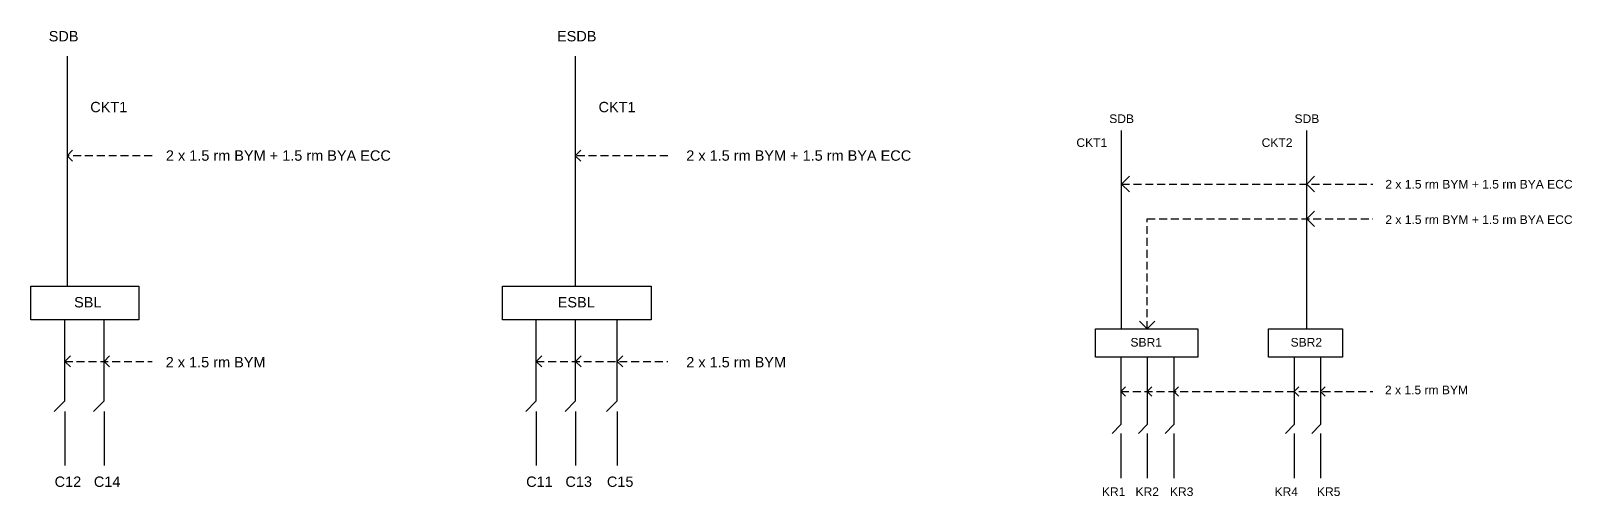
# Model space of a CAD drawing. Header units: inches. Extents: x 8266 to 37255, y 6882 to 9833.
# Drawn here: x 27511 to 37255, y 6895 to 9833 of the extents above; entities that cross this region are included whole.
import ezdxf

# ---------------------------------------------------------------- set-up
doc = ezdxf.new("R2010")
doc.units = ezdxf.units.IN
doc.header["$LTSCALE"] = 200
doc.header["$MEASUREMENT"] = 0
doc.linetypes.add('HIDDEN', pattern=[0.375, 0.25, -0.125])
doc.styles.get("Standard").update_dxf_attribs({"font": 'arial.ttf'})

msp = doc.modelspace()

# ---------------------------------------------------------------- texts
for s, height, p in [('SDB', 65.56, (27623.9, 9767)), ('ESDB', 65.56, (30837.3, 9767)), ('CKT1', 65.56, (27886.6, 9319.5)), ('CKT1', 65.56, (31100, 9319.5)), ('SDB', 54.58, (34328.7, 9251.2)), ('SDB', 54.58, (35499.9, 9251.2)), ('2 x 1.5 rm BYM + 1.5 rm BYA ECC', 65.556, (28364.7, 9013.1)), ('2 x 1.5 rm BYM + 1.5 rm BYA ECC', 65.556, (31654.5, 9013.1)), ('CKT1', 54.58, (34121, 9100.2)), ('CKT2', 54.58, (35292.2, 9100.2)), ('2 x 1.5 rm BYM + 1.5 rm BYA ECC', 54.581, (36074.2, 8837.4)), ('2 x 1.5 rm BYM + 1.5 rm BYA ECC', 54.581, (36074.2, 8613.8)), ('SBL', 65.56, (27784.3, 8086.7)), ('ESBL', 65.56, (30841.9, 8086.7)), ('SBR1', 54.58, (34462.8, 7839.1)), ('SBR2', 54.58, (35475.2, 7839.1)), ('2 x 1.5 rm BYM', 65.556, (28363.7, 7707.8)), ('2 x 1.5 rm BYM', 65.556, (31654.5, 7707.8)), ('2 x 1.5 rm BYM', 54.581, (36071.8, 7538.1)), ('C12', 65.56, (27661.3, 6953)), ('C14', 65.56, (27909.3, 6953)), ('C11', 65.56, (30642.5, 6953)), ('C13', 65.56, (30890.5, 6953)), ('C15', 65.56, (31152.8, 6953)), ('KR1', 54.58, (34282.5, 6895.3)), ('KR2', 54.58, (34494.8, 6895.3)), ('KR3', 54.58, (34712.6, 6895.3)), ('KR4', 54.58, (35373.8, 6895.3)), ('KR5', 54.58, (35642.1, 6895.3))]:
    msp.add_text(s, height=height).set_placement(p)

# ---------------------------------------------------------------- linework, layer by layer
for p, q in [((27739.9, 9673.6), (27739.9, 8220.5)), ((30953.2, 9673.6), (30953.2, 8220.5)), ((34407, 7950.5), (34407, 9204.6)), ((35578.2, 7950.5), (35578.2, 9204.6)), ((27739.9, 9044.6), (27775, 9079.8)), ((30953.2, 9044.6), (30988.4, 9079.8)), ((27775, 9009.5), (27739.9, 9044.6)), ((30988.4, 9009.5), (30953.2, 9044.6)), ((34407, 8865.9), (34456.2, 8915)), ((35578.2, 8865.9), (35627.4, 8915)), ((34456.2, 8816.7), (34407, 8865.9)), ((35627.4, 8816.7), (35578.2, 8865.9)), ((35578.2, 8646.1), (35627.4, 8695.3)), ((35627.4, 8596.9), (35578.2, 8646.1)), ((27725.4, 7496), (27725.4, 8007.6)), ((27974, 7496), (27974, 8007.6)), ((30706.5, 7496), (30706.5, 8007.6)), ((30955.2, 7496), (30955.2, 8007.6)), ((31217.5, 7496), (31217.5, 8007.6)), ((34569, 7950.5), (34520.2, 7999.4)), ((34617.8, 7999.4), (34569, 7950.5)), ((27725.4, 7745.8), (27760.6, 7781)), ((27760.6, 7710.7), (27725.4, 7745.8)), ((27974, 7745.8), (28009.2, 7781)), ((28009.2, 7710.7), (27974, 7745.8)), ((30706.5, 7745.8), (30741.7, 7781)), ((30741.7, 7710.7), (30706.5, 7745.8)), ((30955.2, 7745.8), (30990.3, 7781)), ((30990.3, 7710.7), (30955.2, 7745.8)), ((31217.5, 7745.8), (31252.7, 7781)), ((31252.7, 7710.7), (31217.5, 7745.8)), ((34402.6, 7773.3), (34402.6, 7347.4)), ((34569, 7773.3), (34569, 7347.4)), ((34737.6, 7773.3), (34737.6, 7347.4)), ((35498, 7773.3), (35498, 7347.4)), ((35664.4, 7773.3), (35664.4, 7347.4)), ((34402.6, 7555.3), (34431.8, 7584.6)), ((34431.8, 7526.1), (34402.6, 7555.3)), ((34569, 7555.3), (34598.3, 7584.6)), ((34598.3, 7526.1), (34569, 7555.3)), ((34737.6, 7555.3), (34766.9, 7584.6)), ((34766.9, 7526.1), (34737.6, 7555.3)), ((35498, 7555.3), (35527.2, 7584.6)), ((35527.2, 7526.1), (35498, 7555.3)), ((35664.4, 7555.3), (35693.7, 7584.6)), ((35693.7, 7526.1), (35664.4, 7555.3)), ((27725.4, 7496), (27659.1, 7428.2)), ((27725.4, 7428.2), (27725.4, 7089.1)), ((27974, 7496), (27907.8, 7428.2)), ((27974, 7428.2), (27974, 7089.1)), ((30706.5, 7496), (30640.3, 7428.2)), ((30706.5, 7428.2), (30706.5, 7089.1)), ((30955.2, 7496), (30888.9, 7428.2)), ((30955.2, 7428.2), (30955.2, 7089.1)), ((31217.5, 7496), (31151.2, 7428.2)), ((31217.5, 7428.2), (31217.5, 7089.1)), ((34402.6, 7347.4), (34347.4, 7290.9)), ((34569, 7347.4), (34513.8, 7290.9)), ((34737.6, 7347.4), (34682.4, 7290.9)), ((35498, 7347.4), (35442.8, 7290.9)), ((35664.4, 7347.4), (35609.2, 7290.9)), ((34402.6, 7290.9), (34402.6, 7008.6)), ((34569, 7290.9), (34569, 7008.6)), ((34737.6, 7290.9), (34737.6, 7008.6)), ((35498, 7290.9), (35498, 7008.6)), ((35664.4, 7290.9), (35664.4, 7008.6))]:
    msp.add_line(p, q)
at = {"linetype": 'HIDDEN'}
for p, q in [((28278.1, 9044.6), (27739.9, 9044.6)), ((31537.4, 9044.6), (30953.2, 9044.6)), ((34407, 8865.9), (35994.2, 8865.9)), ((34569, 7950.5), (34569, 8646.1)), ((34569, 8646.1), (35994.2, 8646.1)), ((27725.4, 7745.8), (28278.1, 7745.8)), ((30706.5, 7745.8), (31537.4, 7745.8)), ((34402.6, 7555.3), (35994.2, 7555.3))]:
    msp.add_line(p, q, dxfattribs=at)
for points in [[(27510.8, 8220.5), (28193.8, 8220.5), (28193.8, 8007.6), (27510.8, 8007.6)], [(30491.9, 8220.5), (31432.8, 8220.5), (31432.8, 8007.6), (30491.9, 8007.6)], [(34241.1, 7950.5), (34889.7, 7950.5), (34889.7, 7773.3), (34241.1, 7773.3)], [(35336.6, 7950.5), (35802.4, 7950.5), (35802.4, 7773.3), (35336.6, 7773.3)]]:
    msp.add_lwpolyline(points, close=True)

msp.set_redraw_order([(e.dxf.handle, doc.entitydb.next_handle()) for e in msp.query("TEXT MTEXT ATTDEF DIMENSION ARC_DIMENSION")])  # texts and dimensions are drawn at this point

doc.saveas('drawing.dxf')
